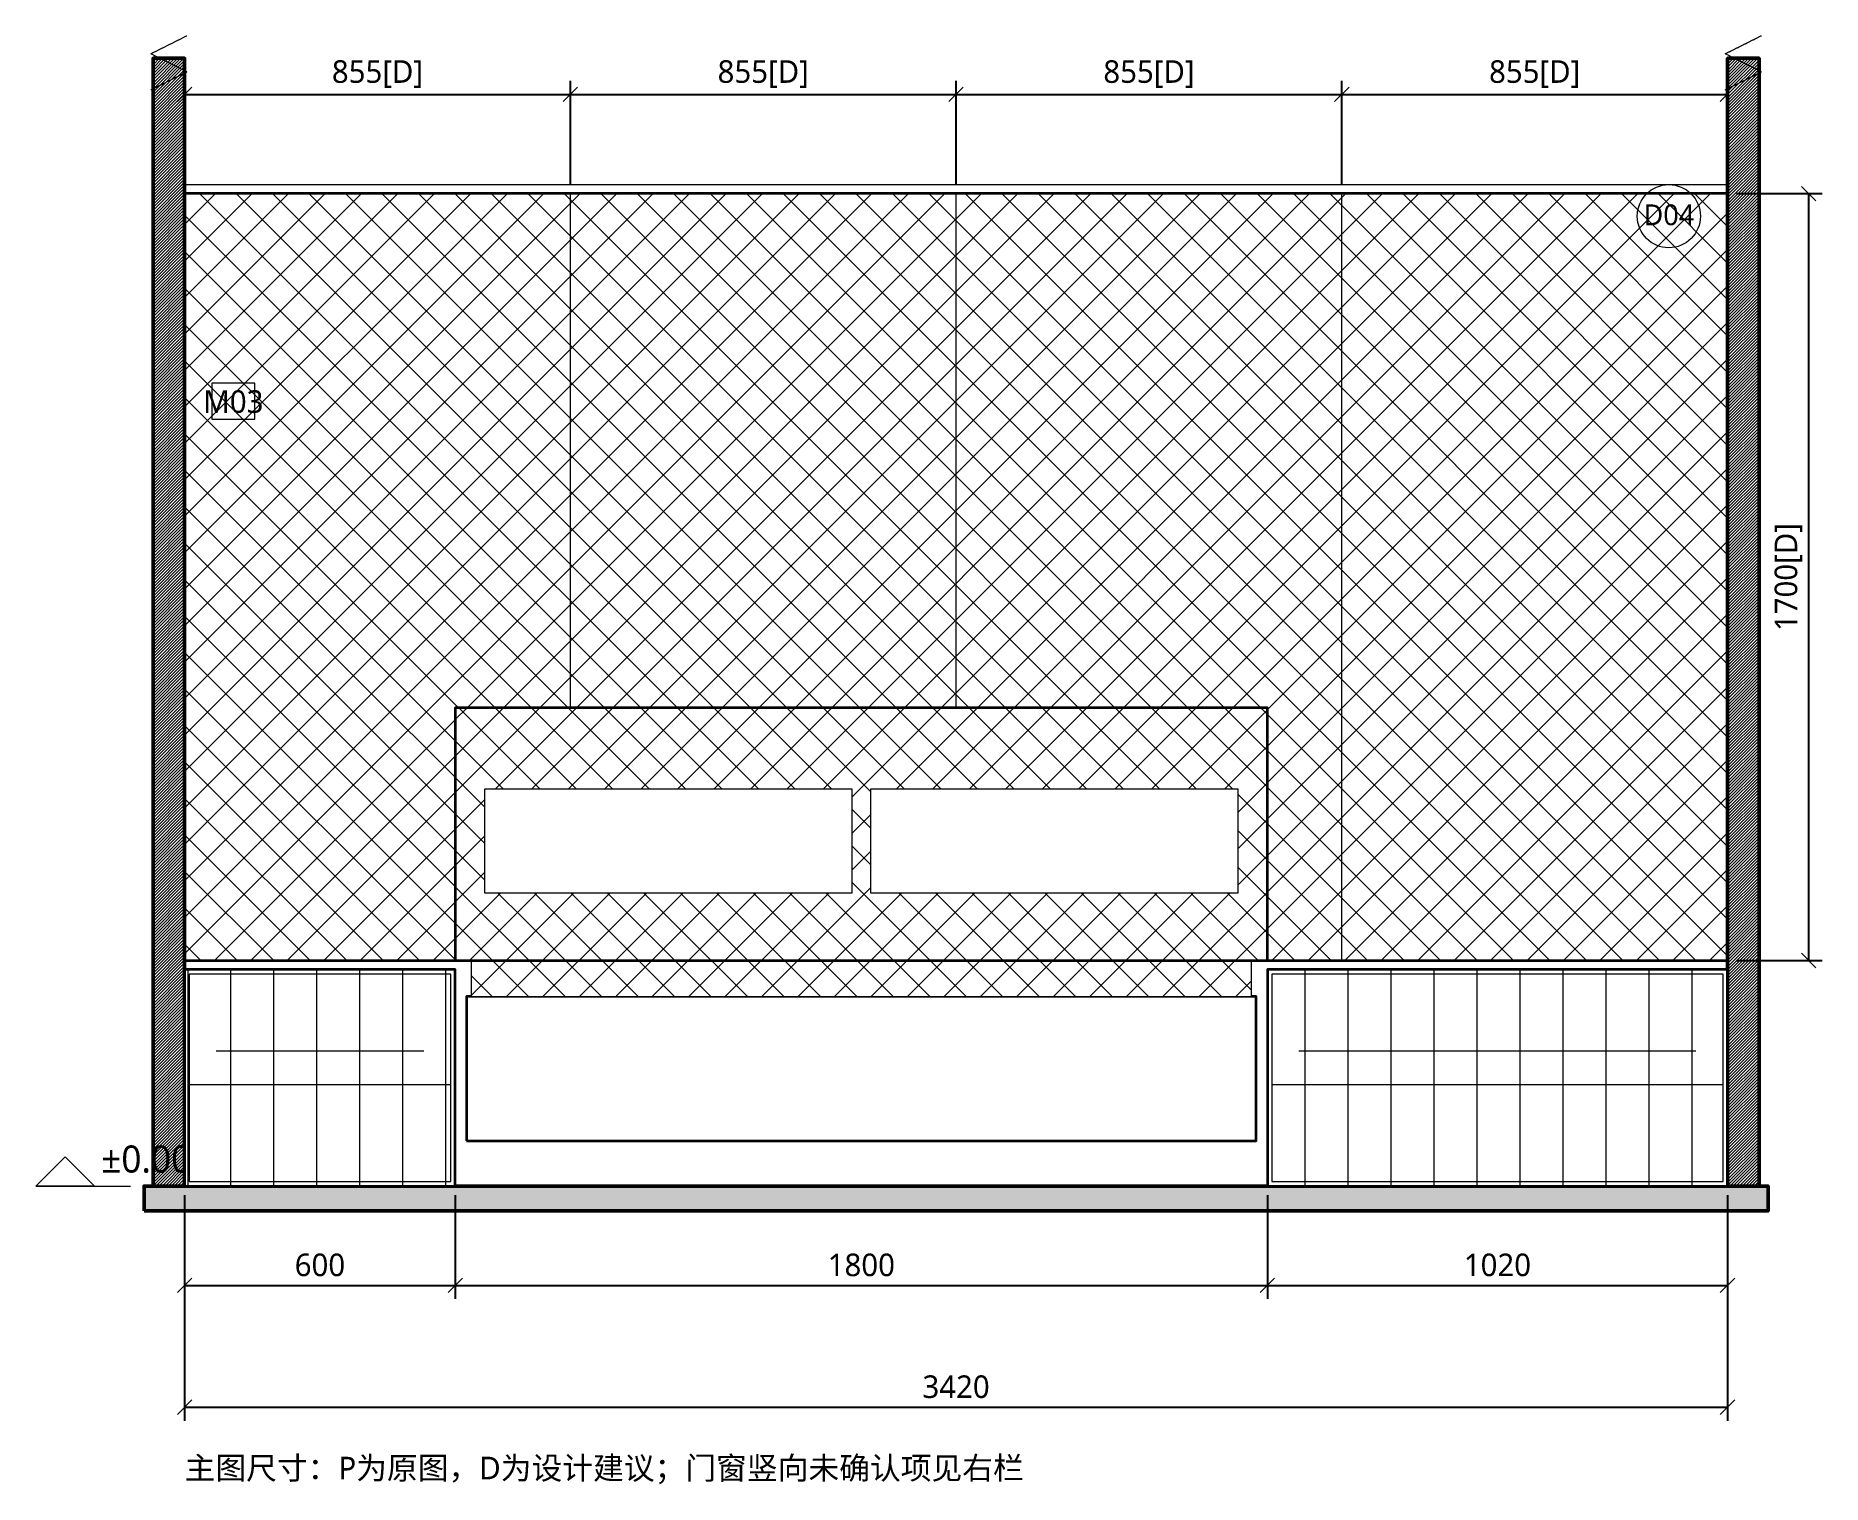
# Model space of a CAD drawing. Header units: millimetres. Extents: x -49496 to 320171, y -10186 to 2697.
# Drawn here: x 59670 to 63630, y -661 to 2550 of the extents above; entities that cross this region are included whole.
import ezdxf
from ezdxf.enums import TextEntityAlignment as Align

# ---------------------------------------------------------------- set-up
doc = ezdxf.new("R2010")
doc.units = ezdxf.units.MM
doc.linetypes.add('DASHED', pattern=[1.524, 1.27, -0.254])
for name, color, linetype, lineweight in [('A-DETAIL', 7, 'Continuous', 18), ('A-DIM', 7, 'Continuous', 13), ('A-FLOOR', 7, 'Continuous', 50), ('A-HATCH', 8, 'Continuous', 9), ('A-LIGHT', 7, 'Continuous', 18), ('A-MATERIAL', 7, 'Continuous', 13), ('A-OUTLINE', 7, 'Continuous', 35), ('A-PENDING', 8, 'DASHED', 13), ('A-SYMBOL', 7, 'Continuous', 18), ('A-TEXT', 7, 'Continuous', 13), ('A-WALL', 7, 'Continuous', 50)]:
    doc.layers.add(name, color=color, linetype=linetype, lineweight=lineweight)
doc.styles.add('CN', font='NotoSansCJK-Regular.ttc')
doc.styles.add('OpenSansCondensed-Light', font='OpenSansCondensed-Light.ttf')
doc.dimstyles.new('EZDXF', dxfattribs={"dimtxt": 0.25, "dimasz": 0.175, "dimexe": 0.375, "dimexo": 0.125, "dimgap": 0.1, "dimtad": 1, "dimlfac": 100, "dimzin": 12, "dimdsep": 46, "dimtxsty": 'OpenSansCondensed-Light', "dimblk": 'ARCHTICK', "dimcen": 2.5, "dimazin": 3, "dimtfac": 0.5, "dimtmove": 2, "dimatfit": 3, "dimarcsym": 0})

msp = doc.modelspace()

# ---------------------------------------------------------------- texts
at = {"layer": 'A-MATERIAL', "style": 'CN'}
msp.add_text('M03', height=50, dxfattribs=at).set_placement((60108, 1714), align=Align.CENTER)
at = {"layer": 'A-SYMBOL', "style": 'CN'}
msp.add_text('D04', height=46, dxfattribs=at).set_placement((63290, 2130), align=Align.CENTER)
at = {"layer": 'A-TEXT', "style": 'CN'}
msp.add_text('主图尺寸：P为原图，D为设计建议；门窗竖向未确认项见右栏', height=50, dxfattribs=at).set_placement((60000, -650))

# ---------------------------------------------------------------- blocks, each defined once
blk = doc.blocks.new('LEVEL-FFL')
blk.add_line((0, 0), (210, 0))
blk.add_lwpolyline([(0, 0), (65, 65), (130, 0)], close=True)
at = {"style": 'CN'}
blk.add_attdef('VALUE', (145, 30), '', height=60, dxfattribs=at)
blk = doc.blocks.new('_ARCHTICK')
at = {"color": 0, "linetype": 'ByBlock', "const_width": 0.15}
blk.add_lwpolyline([(-0.5, -0.5), (0.5, 0.5)], dxfattribs=at)

# ---------------------------------------------------------------- dimensions: what is measured, and where the dimension line sits
at = {"layer": 'A-DIM'}
for base, p1, p2, override in [((60000, 2420), (60000, 2200), (60855, 2200), {"dimscale": 20, "dimtxt": 2.5, "dimasz": 2, "dimexe": 1.5, "dimexo": 1, "dimgap": 1, "dimtad": 1, "dimdec": 0, "dimlfac": 1, "dimzin": 8, "dimpost": '<>[D]', "dimtxsty": 'CN', "dimtsz": 0.8, "dimclrd": 0, "dimclre": 0, "dimclrt": 0}), ((60855, 2420), (60855, 2200), (61710, 2200), {"dimscale": 20, "dimtxt": 2.5, "dimasz": 2, "dimexe": 1.5, "dimexo": 1, "dimgap": 1, "dimtad": 1, "dimdec": 0, "dimlfac": 1, "dimzin": 8, "dimpost": '<>[D]', "dimtxsty": 'CN', "dimtsz": 0.8, "dimclrd": 0, "dimclre": 0, "dimclrt": 0}), ((61710, 2420), (61710, 2200), (62565, 2200), {"dimscale": 20, "dimtxt": 2.5, "dimasz": 2, "dimexe": 1.5, "dimexo": 1, "dimgap": 1, "dimtad": 1, "dimdec": 0, "dimlfac": 1, "dimzin": 8, "dimpost": '<>[D]', "dimtxsty": 'CN', "dimtsz": 0.8, "dimclrd": 0, "dimclre": 0, "dimclrt": 0}), ((62565, 2420), (62565, 2200), (63420, 2200), {"dimscale": 20, "dimtxt": 2.5, "dimasz": 2, "dimexe": 1.5, "dimexo": 1, "dimgap": 1, "dimtad": 1, "dimdec": 0, "dimlfac": 1, "dimzin": 8, "dimpost": '<>[D]', "dimtxsty": 'CN', "dimtsz": 0.8, "dimclrd": 0, "dimclre": 0, "dimclrt": 0}), ((60000, -490), (60000, 0), (63420, 0), {"dimscale": 20, "dimtxt": 2.5, "dimasz": 2, "dimexe": 1.5, "dimexo": 1, "dimgap": 1, "dimtad": 1, "dimdec": 0, "dimlfac": 1, "dimzin": 8, "dimpost": '', "dimtxsty": 'CN', "dimtsz": 0.8, "dimclrd": 0, "dimclre": 0, "dimclrt": 0})]:
    msp.add_linear_dim(base=base, p1=p1, p2=p2, dimstyle='EZDXF', override=override, dxfattribs=at).render()
msp.add_linear_dim(base=(63600, 500), p1=(63420, 500), p2=(63420, 2200), angle=90, dimstyle='EZDXF', override={"dimscale": 20, "dimtxt": 2.5, "dimasz": 2, "dimexe": 1.5, "dimexo": 1, "dimgap": 1, "dimtad": 1, "dimdec": 0, "dimlfac": 1, "dimzin": 8, "dimpost": '<>[D]', "dimtxsty": 'CN', "dimtsz": 0.8, "dimclrd": 0, "dimclre": 0, "dimclrt": 0}, dxfattribs=at).render()

# ---------------------------------------------------------------- hatches: boundary and pattern name
at = {"layer": 'A-FLOOR'}
h = msp.add_hatch(color=7, dxfattribs=at)
h.dxf.hatch_style = 1
h.paths.add_polyline_path([(59910, -55), (63510, -55), (63510, 0), (59910, 0)])
at = {"layer": 'A-HATCH'}
h = msp.add_hatch(dxfattribs=at)
h.set_pattern_fill('ANSI31', scale=1.5)
h.paths.add_polyline_path([(59930, 0), (60000, 0), (60000, 2500), (59930, 2500)])
h = msp.add_hatch(dxfattribs=at)
h.set_pattern_fill('ANSI31', scale=1.5)
h.paths.add_polyline_path([(63420, 0), (63490, 0), (63490, 2500), (63420, 2500)])
h = msp.add_hatch(dxfattribs=at)
h.set_pattern_fill('ANSI37', scale=18)
h.paths.add_polyline_path([(60000, 500), (63420, 500), (63420, 2200), (60000, 2200)])

# ---------------------------------------------------------------- linework, layer by layer
at = {"layer": 'A-DETAIL'}
for p, q in [((60855, 500), (60855, 2200)), ((61710, 500), (61710, 2200)), ((62565, 500), (62565, 2200))]:
    msp.add_line(p, q, dxfattribs=at)
at = {"layer": 'A-FLOOR'}
msp.add_line((59910, 0), (63510, 0), dxfattribs=at)
msp.add_lwpolyline([(59910, -55), (63510, -55), (63510, 0), (59910, 0)], close=True, dxfattribs=at)
at = {"layer": 'A-LIGHT'}
msp.add_line((60000, 2220), (63420, 2220), dxfattribs=at)
at = {"layer": 'A-MATERIAL'}
msp.add_lwpolyline([(60060, 1700), (60156, 1700), (60156, 1780), (60060, 1780)], close=True, dxfattribs=at)
at = {"layer": 'A-OUTLINE'}
msp.add_lwpolyline([(60000, 500), (63420, 500), (63420, 2200), (60000, 2200)], close=True, dxfattribs=at)
at = {"layer": 'A-PENDING'}
for points in [[(59925, 2430), (60005, 2470), (59925, 2510), (60005, 2550)], [(63415, 2430), (63495, 2470), (63415, 2510), (63495, 2550)]]:
    msp.add_lwpolyline(points, dxfattribs=at)
at = {"layer": 'A-SYMBOL'}
msp.add_circle((63290, 2150), 70, dxfattribs=at)
at = {"layer": 'A-WALL'}
for points in [[(59930, 0), (60000, 0), (60000, 2500), (59930, 2500)], [(63420, 0), (63490, 0), (63490, 2500), (63420, 2500)]]:
    msp.add_lwpolyline(points, close=True, dxfattribs=at)

# ---------------------------------------------------------------- block references
at = {"layer": 'A-SYMBOL'}
msp.add_blockref('LEVEL-FFL', (59670, 0), dxfattribs=at).add_auto_attribs({'VALUE': '±0.000'})

msp.set_redraw_order([(e.dxf.handle, doc.entitydb.next_handle()) for e in msp.query("TEXT MTEXT ATTDEF DIMENSION ARC_DIMENSION")])  # texts and dimensions are drawn at this point

# ---------------------------------------------------------------- wipeouts: each hides what was drawn before it
msp.add_wipeout([(60625, 100), (62375, 100), (62375, 420), (60625, 420)])

# ---------------------------------------------------------------- next in the draw order: linework, layer by layer
at = {"layer": 'A-OUTLINE'}
msp.add_lwpolyline([(60625, 100), (62375, 100), (62375, 420), (60625, 420)], close=True, dxfattribs=at)

# ---------------------------------------------------------------- next in the draw order: wipeouts: each hides what was drawn before it
for points in [[(60000, 0), (60600, 0), (60600, 480), (60000, 480)], [(62400, 0), (63420, 0), (63420, 480), (62400, 480)]]:
    msp.add_wipeout(points)

# ---------------------------------------------------------------- next in the draw order: hatches: boundary and pattern name
at = {"layer": 'A-HATCH'}
h = msp.add_hatch(dxfattribs=at)
h.set_pattern_fill('ANSI31', scale=30, angle=45)
h.paths.add_polyline_path([(60000, 0), (60600, 0), (60600, 480), (60000, 480)])
h = msp.add_hatch(dxfattribs=at)
h.set_pattern_fill('ANSI31', scale=30, angle=45)
h.paths.add_polyline_path([(62400, 0), (63420, 0), (63420, 480), (62400, 480)])

# ---------------------------------------------------------------- next in the draw order: linework, layer by layer
at = {"layer": 'A-DETAIL'}
for p, q in [((60070, 300), (60530, 300)), ((62470, 300), (63350, 300)), ((60010, 225), (60590, 225)), ((62410, 225), (63410, 225))]:
    msp.add_line(p, q, dxfattribs=at)
for points in [[(60010, 10), (60590, 10), (60590, 470), (60010, 470)], [(62410, 10), (63410, 10), (63410, 470), (62410, 470)]]:
    msp.add_lwpolyline(points, close=True, dxfattribs=at)
at = {"layer": 'A-OUTLINE'}
for points in [[(60000, 0), (60600, 0), (60600, 480), (60000, 480)], [(62400, 0), (63420, 0), (63420, 480), (62400, 480)]]:
    msp.add_lwpolyline(points, close=True, dxfattribs=at)

# ---------------------------------------------------------------- next in the draw order: dimensions: what is measured, and where the dimension line sits
at = {"layer": 'A-DIM'}
for base, p1, p2 in [((60000, -220), (60000, 0), (60600, 0)), ((60600, -220), (60600, 0), (62400, 0)), ((62400, -220), (62400, 0), (63420, 0))]:
    msp.add_linear_dim(base=base, p1=p1, p2=p2, dimstyle='EZDXF', override={"dimscale": 20, "dimtxt": 2.5, "dimasz": 2, "dimexe": 1.5, "dimexo": 1, "dimgap": 1, "dimtad": 1, "dimdec": 0, "dimlfac": 1, "dimzin": 8, "dimpost": '', "dimtxsty": 'CN', "dimtsz": 0.8, "dimclrd": 0, "dimclre": 0, "dimclrt": 0}, dxfattribs=at).render()

# ---------------------------------------------------------------- next in the draw order: wipeouts: each hides what was drawn before it
msp.add_wipeout([(60635, 420), (62365, 420), (62365, 590), (60635, 590)])

# ---------------------------------------------------------------- next in the draw order: hatches: boundary and pattern name
at = {"layer": 'A-HATCH'}
h = msp.add_hatch(dxfattribs=at)
h.set_pattern_fill('ANSI37', scale=18)
h.paths.add_polyline_path([(60635, 420), (62365, 420), (62365, 590), (60635, 590)])

# ---------------------------------------------------------------- next in the draw order: linework, layer by layer
at = {"layer": 'A-DETAIL'}
msp.add_line((60660, 510), (62340, 510), dxfattribs=at)
msp.add_lwpolyline([(60635, 420), (62365, 420), (62365, 590), (60635, 590)], close=True, dxfattribs=at)

# ---------------------------------------------------------------- next in the draw order: wipeouts: each hides what was drawn before it
msp.add_wipeout([(60600, 500), (62400, 500), (62400, 1060), (60600, 1060)])

# ---------------------------------------------------------------- next in the draw order: hatches: boundary and pattern name
at = {"layer": 'A-HATCH'}
h = msp.add_hatch(dxfattribs=at)
h.set_pattern_fill('ANSI37', scale=18)
h.paths.add_polyline_path([(60600, 500), (62400, 500), (62400, 1060), (60600, 1060)])

# ---------------------------------------------------------------- next in the draw order: linework, layer by layer
at = {"layer": 'A-OUTLINE'}
msp.add_lwpolyline([(60600, 500), (62400, 500), (62400, 1060), (60600, 1060)], close=True, dxfattribs=at)

# ---------------------------------------------------------------- next in the draw order: wipeouts: each hides what was drawn before it
for points in [[(60665, 650), (61480, 650), (61480, 880), (60665, 880)], [(61520, 650), (62335, 650), (62335, 880), (61520, 880)]]:
    msp.add_wipeout(points)

# ---------------------------------------------------------------- next in the draw order: linework, layer by layer
at = {"layer": 'A-DETAIL'}
for points in [[(60665, 650), (61480, 650), (61480, 880), (60665, 880)], [(61520, 650), (62335, 650), (62335, 880), (61520, 880)]]:
    msp.add_lwpolyline(points, close=True, dxfattribs=at)

doc.saveas('drawing.dxf')
